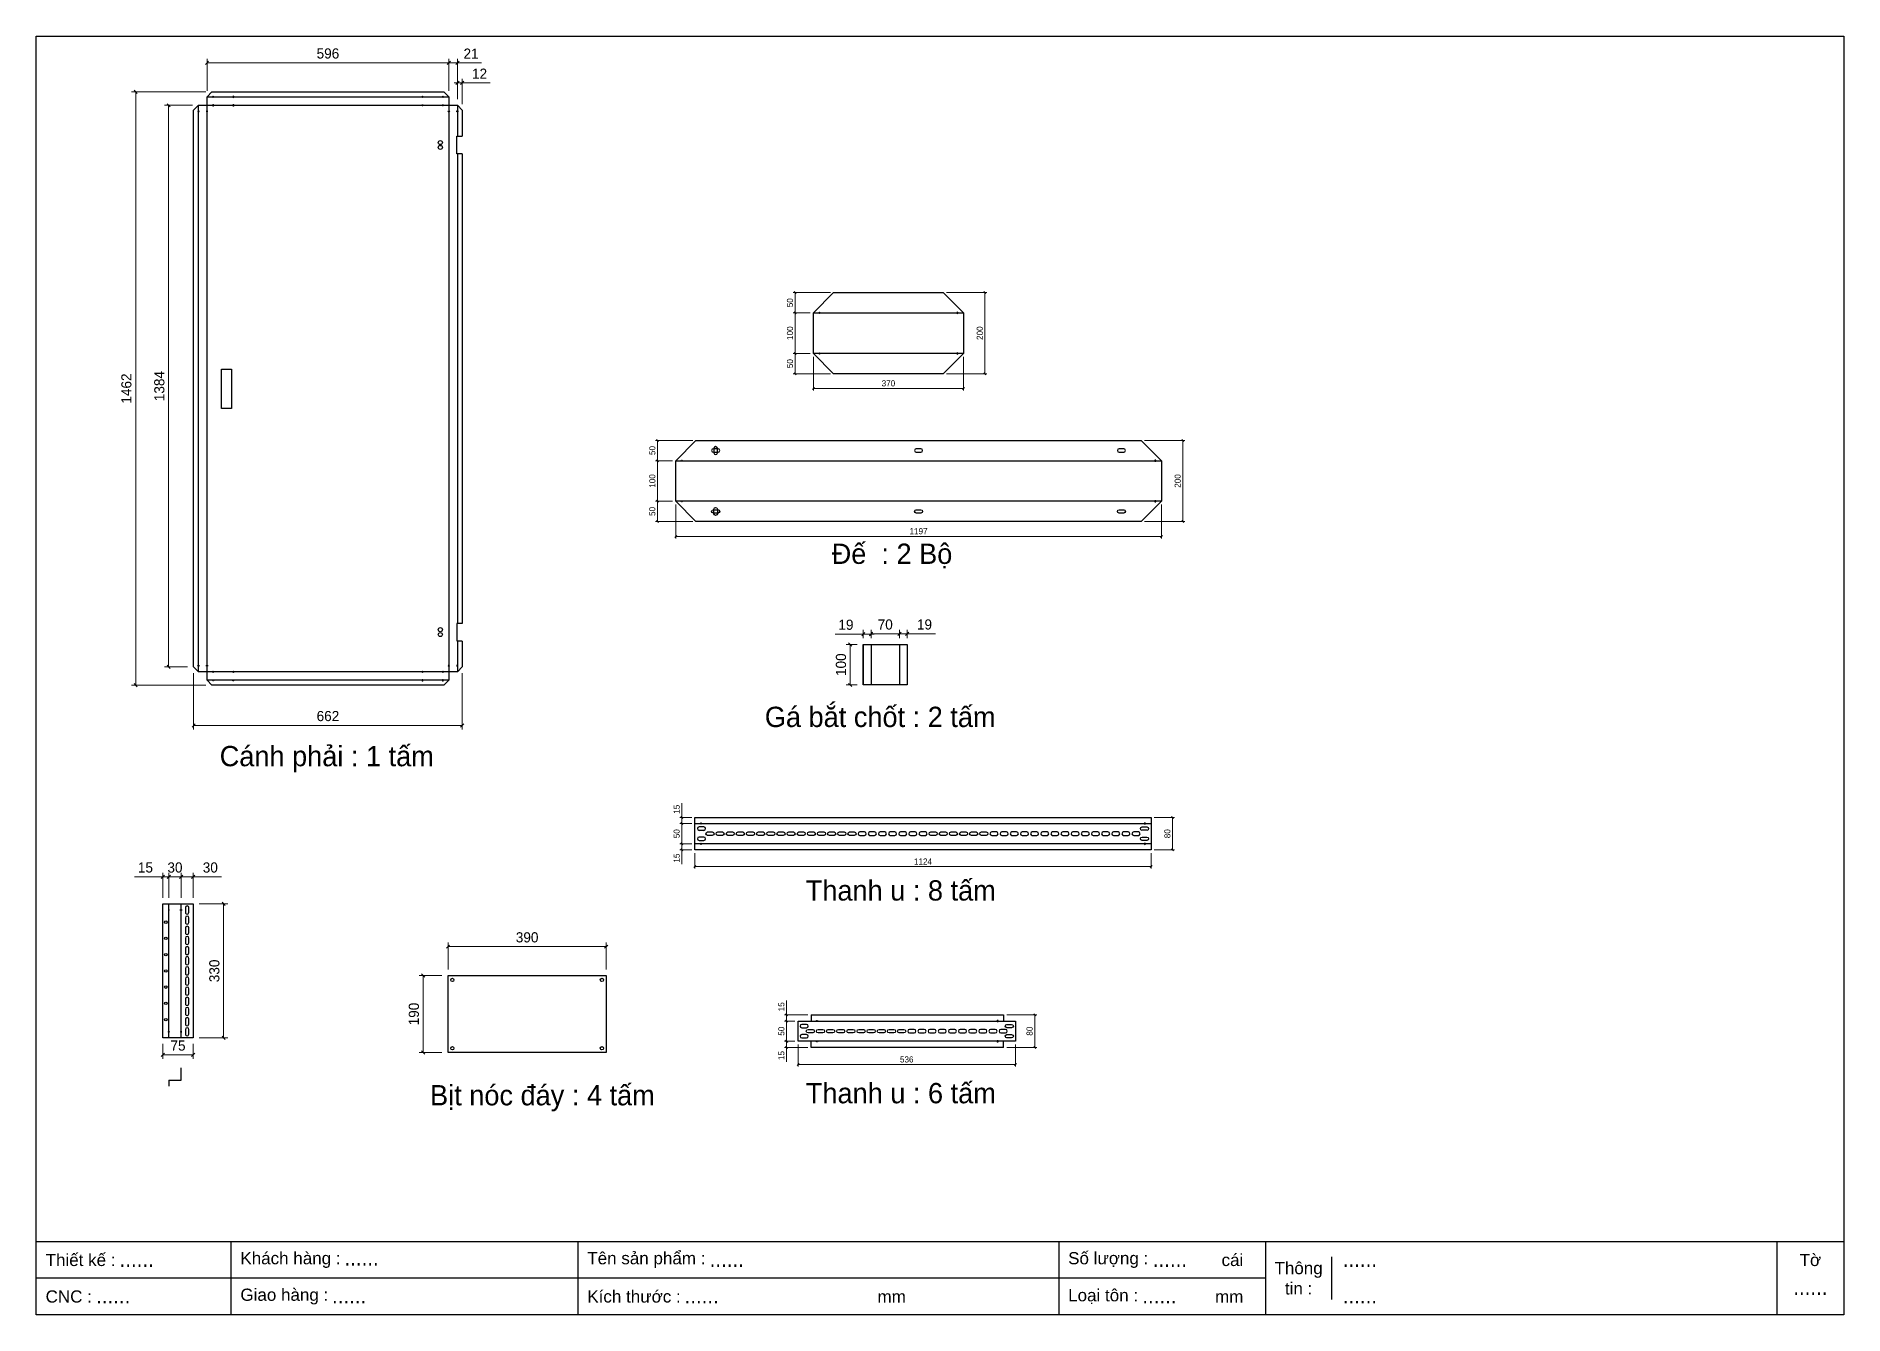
# Model space of a CAD drawing. Header units: millimetres. Extents: x 0 to 4455, y 0 to 3150.
import ezdxf
from ezdxf.enums import TextEntityAlignment as Align

# ---------------------------------------------------------------- set-up
doc = ezdxf.new("R2010")
doc.units = ezdxf.units.MM
doc.layers.add('CNC', color=7, linetype='Continuous')
doc.layers.add('DIM', color=253, linetype='Continuous')
doc.styles.add('Arial', font='arial.ttf')
doc.styles.add('Tahoma (Input Text)', font='tahoma.ttf')
doc.dimstyles.new('Dim-15', dxfattribs={"dimtxt": 15, "dimasz": 5, "dimexe": 5, "dimexo": 8, "dimgap": 5, "dimtad": 1, "dimdec": 0, "dimtxsty": 'Standard', "dimblk": 'OBLIQUE', "dimcen": 10, "dimclrd": 5, "dimclre": 5, "dimclrt": 3, "dimazin": 3, "dimtfac": 1, "dimtdec": 0, "dimtmove": 0, "dimatfit": 3, "dimldrblk": 'OBLIQUE', "dimlwd": 9, "dimlwe": 9})
doc.dimstyles.new('Dim-25', dxfattribs={"dimtxt": 25, "dimasz": 8, "dimexe": 10, "dimexo": 15, "dimgap": 10, "dimtad": 1, "dimdec": 0, "dimtxsty": 'Standard', "dimblk": 'OBLIQUE', "dimcen": 10, "dimclrd": 5, "dimclre": 5, "dimclrt": 3, "dimazin": 3, "dimtfac": 1, "dimtdec": 0, "dimtmove": 0, "dimatfit": 3, "dimldrblk": 'OBLIQUE', "dimlwd": 9, "dimlwe": 9})

msp = doc.modelspace()

# ---------------------------------------------------------------- texts
at = {"color": 2, "char_height": 50, "width": 1216.419, "attachment_point": 5}
for s, insert in [('Đế  : 2 Bộ', (2109.2, 1869.4)), ('Gá bắt chốt : 2 tấm', (2080.1, 1472.7)), ('Cánh phải : 1 tấm', (716.2, 1368.9)), ('Thanh u : 8 tấm', (2130.8, 1045.2)), ('Bịt nóc đáy : 4 tấm', (1247.6, 533.5)), ('Thanh u : 6 tấm', (2131, 545.8))]:
    msp.add_mtext(s, dxfattribs=dict(at, insert=insert))

# ---------------------------------------------------------------- blocks, each defined once
blk = doc.blocks.new('*D1')
at = {"color": 0, "linetype": 'ByBlock', "lineweight": -2}
for p, q in [((1019, 911), (1011, 903)), ((1401, 903), (1409, 911))]:
    blk.add_line(p, q, dxfattribs=at)
at = {"layer": 'Defpoints', "color": 0, "transparency": 16777216}
for p in [(1405, 907), (1015, 835.9), (1405, 835.9)]:
    blk.add_point(p, dxfattribs=at)
at = {"layer": 'DIM', "color": 5, "lineweight": 9, "transparency": 16777216}
for p, q in [((1015, 850.9), (1015, 917)), ((1015, 907), (1405, 907)), ((1405, 850.9), (1405, 917))]:
    blk.add_line(p, q, dxfattribs=at)
at = {"layer": 'DIM', "color": 3, "transparency": 16777216, "insert": (1210, 929.8), "char_height": 25, "attachment_point": 5}
blk.add_mtext('390', dxfattribs=at)
blk = doc.blocks.new('_Oblique')
at = {"color": 0, "linetype": 'ByBlock', "lineweight": -2}
blk.add_line((-0.5, -0.5), (0.5, 0.5), dxfattribs=at)
blk = doc.blocks.new('*D2')
at = {"color": 0, "linetype": 'ByBlock', "lineweight": -2}
for p, q in [((957.8, 832), (949.8, 840)), ((949.8, 650), (957.8, 642))]:
    blk.add_line(p, q, dxfattribs=at)
at = {"layer": 'Defpoints', "color": 0, "transparency": 16777216}
for p in [(1015, 836), (953.8, 646), (1015, 646)]:
    blk.add_point(p, dxfattribs=at)
at = {"layer": 'DIM', "color": 5, "lineweight": 9, "transparency": 16777216}
for p, q in [((1000, 836), (943.8, 836)), ((953.8, 836), (953.8, 646)), ((1000, 646), (943.8, 646))]:
    blk.add_line(p, q, dxfattribs=at)
at = {"layer": 'DIM', "color": 3, "transparency": 16777216, "insert": (931, 741), "char_height": 25, "attachment_point": 5, "rotation": 90}
blk.add_mtext('190', dxfattribs=at)
blk = doc.blocks.new('f3daunguoc')
at = {"layer": 'CNC', "color": 2, "lineweight": -3}
blk.add_circle((0, 0), 1.5, dxfattribs=at)
blk = doc.blocks.new('*D3')
at = {"color": 0, "linetype": 'ByBlock', "lineweight": -2}
for p, q in [((392.1, 1456.1), (384.1, 1448.1)), ((1046.1, 1448.1), (1054.1, 1456.1))]:
    blk.add_line(p, q, dxfattribs=at)
at = {"layer": 'Defpoints', "color": 0, "transparency": 16777216}
for p in [(388.1, 1596.1), (1050.1, 1596.1), (388.1, 1452.1)]:
    blk.add_point(p, dxfattribs=at)
at = {"layer": 'DIM', "color": 5, "lineweight": 9, "transparency": 16777216}
for p, q in [((388.1, 1581.1), (388.1, 1442.1)), ((1050.1, 1581.1), (1050.1, 1442.1)), ((1050.1, 1452.1), (388.1, 1452.1))]:
    blk.add_line(p, q, dxfattribs=at)
at = {"layer": 'DIM', "color": 3, "transparency": 16777216, "insert": (719.1, 1474.9), "char_height": 25, "attachment_point": 5}
blk.add_mtext('662', dxfattribs=at)
blk = doc.blocks.new('*D4')
at = {"color": 0, "linetype": 'ByBlock', "lineweight": -2}
for p, q in [((1034.1, 3031.1), (1042.1, 3039.1)), ((1054.1, 3039.1), (1046.1, 3031.1))]:
    blk.add_line(p, q, dxfattribs=at)
at = {"layer": 'Defpoints', "color": 0, "transparency": 16777216}
for p in [(1050.1, 3035.1), (1038.1, 2979.7), (1050.1, 2967.7)]:
    blk.add_point(p, dxfattribs=at)
at = {"layer": 'DIM', "color": 5, "lineweight": 9, "transparency": 16777216}
for p, q in [((1038.1, 3035.1), (1030.1, 3035.1)), ((1038.1, 2994.7), (1038.1, 3045.1)), ((1038.1, 3035.1), (1050.1, 3035.1)), ((1050.1, 2982.7), (1050.1, 3045.1)), ((1050.1, 3035.1), (1119.3, 3035.1))]:
    blk.add_line(p, q, dxfattribs=at)
at = {"layer": 'DIM', "color": 3, "transparency": 16777216, "insert": (1092.7, 3057.6), "char_height": 25, "attachment_point": 5}
blk.add_mtext('12', dxfattribs=at)
blk = doc.blocks.new('*D5')
at = {"color": 0, "linetype": 'ByBlock', "lineweight": -2}
for p, q in [((425.1, 3088.4), (417.1, 3080.4)), ((1013.1, 3080.4), (1021.1, 3088.4))]:
    blk.add_line(p, q, dxfattribs=at)
at = {"layer": 'Defpoints', "color": 0, "transparency": 16777216}
for p in [(421.1, 3084.4), (421.1, 3000.7), (1017.1, 3000.7)]:
    blk.add_point(p, dxfattribs=at)
at = {"layer": 'DIM', "color": 5, "lineweight": 9, "transparency": 16777216}
for p, q in [((421.1, 3015.7), (421.1, 3094.4)), ((1017.1, 3084.4), (421.1, 3084.4)), ((1017.1, 3015.7), (1017.1, 3094.4))]:
    blk.add_line(p, q, dxfattribs=at)
at = {"layer": 'DIM', "color": 3, "transparency": 16777216, "insert": (719.1, 3107.2), "char_height": 25, "attachment_point": 5}
blk.add_mtext('596', dxfattribs=at)
blk = doc.blocks.new('*D6')
at = {"color": 0, "linetype": 'ByBlock', "lineweight": -2}
for p, q in [((249.3, 3008.7), (241.3, 3016.7)), ((241.3, 1555.1), (249.3, 1547.1))]:
    blk.add_line(p, q, dxfattribs=at)
at = {"layer": 'Defpoints', "color": 0, "transparency": 16777216}
for p in [(433.1, 3012.7), (245.3, 1551.1), (433.1, 1551.1)]:
    blk.add_point(p, dxfattribs=at)
at = {"layer": 'DIM', "color": 5, "lineweight": 9, "transparency": 16777216}
for p, q in [((418.1, 3012.7), (235.3, 3012.7)), ((245.3, 3012.7), (245.3, 1551.1)), ((418.1, 1551.1), (235.3, 1551.1))]:
    blk.add_line(p, q, dxfattribs=at)
at = {"layer": 'DIM', "color": 3, "transparency": 16777216, "insert": (222.5, 2281.9), "char_height": 25, "attachment_point": 5, "rotation": 90}
blk.add_mtext('1462', dxfattribs=at)
blk = doc.blocks.new('*D7')
at = {"color": 0, "linetype": 'ByBlock', "lineweight": -2}
for p, q in [((330.5, 2975.7), (322.5, 2983.7)), ((322.5, 1600.1), (330.5, 1592.1))]:
    blk.add_line(p, q, dxfattribs=at)
at = {"layer": 'Defpoints', "color": 0, "transparency": 16777216}
for p in [(326.5, 2979.7), (400.1, 2979.7), (388.1, 1596.1)]:
    blk.add_point(p, dxfattribs=at)
at = {"layer": 'DIM', "color": 5, "lineweight": 9, "transparency": 16777216}
for p, q in [((385.1, 2979.7), (316.5, 2979.7)), ((326.5, 1596.1), (326.5, 2979.7)), ((373.1, 1596.1), (316.5, 1596.1))]:
    blk.add_line(p, q, dxfattribs=at)
at = {"layer": 'DIM', "color": 3, "transparency": 16777216, "insert": (303.7, 2287.9), "char_height": 25, "attachment_point": 5, "rotation": 90}
blk.add_mtext('1384', dxfattribs=at)
blk = doc.blocks.new('khungtenAsean2')
at = {"color": 7}
for p, q in [((2970, -1980), (0, -1980)), ((320, -1980), (320, -2100)), ((890, -1980), (890, -2100)), ((1680, -1980), (1680, -2100)), ((2020, -1980), (2020, -2100)), ((2860, -1980), (2860, -2100)), ((2128.3, -2005), (2128.3, -2075)), ((2020, -2040), (0, -2040))]:
    blk.add_line(p, q, dxfattribs=at)
blk.add_lwpolyline([(0, 0), (2970, 0), (2970, -2100), (0, -2100)], close=True, dxfattribs=at)
at = {"color": 2, "char_height": 20, "style": 'Arial'}
for s, insert, width, attachment_point in [('  Thiết kế :', (0, -2010), 917.634, 4), ('  Khách hàng :', (320, -2010), 917.634, 4), ('  Tên sản phẩm :', (890, -2010), 917.634, 4), ('  Số lượng :', (1680, -2010), 917.634, 4), ('cái', (1947.6, -2010), 917.634, 4), ('Thông\\Ptin :', (2074.2, -2040), 108.311, 5), ('Tờ', (2915, -2010), 110, 5), ('  CNC :', (0, -2070), 917.634, 4), ('  Giao hàng :', (320, -2070), 917.634, 4), ('  Kích thước :', (890, -2070), 917.634, 4), ('mm', (1382.3, -2070), 917.634, 4), ('  Loại tôn :', (1680, -2070), 917.634, 4), ('mm', (1936.9, -2070), 917.634, 4)]:
    blk.add_mtext(s, dxfattribs=dict(at, insert=insert, width=width, attachment_point=attachment_point))
at = {"color": 1, "style": 'Tahoma (Input Text)', "flags": 8}
for tag, p in [('#01', (137.1, -2021.3)), ('#03', (506.6, -2019.3)), ('#05', (1106.6, -2021.3)), ('#07', (1834.7, -2021.3)), ('#09', (2146.7, -2021.3)), ('#02', (98.5, -2081.3)), ('#04', (486.1, -2081.3)), ('#06', (1065.3, -2081.3)), ('#08', (1817.4, -2081.3)), ('#10', (2146.7, -2081.3))]:
    blk.add_attdef(tag, p, '', height=25, dxfattribs=at)
blk.add_attdef('#11', text='', height=25, dxfattribs=at).set_placement((2915, -2067.3), align=Align.CENTER)
blk = doc.blocks.new('*D8')
at = {"color": 0, "linetype": 'ByBlock', "lineweight": -2}
for p, q in [((1021.1, 3088.4), (1013.1, 3080.4)), ((1034.1, 3080.4), (1042.1, 3088.4))]:
    blk.add_line(p, q, dxfattribs=at)
at = {"layer": 'Defpoints', "color": 0, "ltscale": 3, "transparency": 16777216}
for p in [(1038.1, 3084.4), (1017.1, 3000.7), (1038.1, 2979.7)]:
    blk.add_point(p, dxfattribs=at)
at = {"layer": 'DIM', "color": 5, "lineweight": 9, "ltscale": 3, "transparency": 16777216}
for p, q in [((1017.1, 3015.7), (1017.1, 3094.4)), ((1017.1, 3084.4), (1038.1, 3084.4)), ((1038.1, 2994.7), (1038.1, 3094.4)), ((1038.1, 3084.4), (1097.5, 3084.4))]:
    blk.add_line(p, q, dxfattribs=at)
at = {"layer": 'DIM', "color": 3, "ltscale": 3, "transparency": 16777216, "insert": (1071.8, 3107), "char_height": 25, "attachment_point": 5}
blk.add_mtext('21', dxfattribs=at)
blk = doc.blocks.new('*D9')
at = {"color": 0, "linetype": 'ByBlock', "lineweight": -2}
for p, q in [((466.1, 1008.3), (458.1, 1016.3)), ((458.1, 686.3), (466.1, 678.3))]:
    blk.add_line(p, q, dxfattribs=at)
at = {"layer": 'Defpoints', "color": 0, "transparency": 16777216}
for p in [(387.1, 1012.3), (387.1, 682.3), (462.1, 682.3)]:
    blk.add_point(p, dxfattribs=at)
at = {"layer": 'DIM', "color": 5, "lineweight": 9, "transparency": 16777216}
for p, q in [((402.1, 1012.3), (472.1, 1012.3)), ((462.1, 1012.3), (462.1, 682.3)), ((402.1, 682.3), (472.1, 682.3))]:
    blk.add_line(p, q, dxfattribs=at)
at = {"layer": 'DIM', "color": 3, "transparency": 16777216, "insert": (439.3, 847.3), "char_height": 25, "attachment_point": 5, "rotation": 90}
blk.add_mtext('330', dxfattribs=at)
blk = doc.blocks.new('*D10')
at = {"color": 0, "linetype": 'ByBlock', "lineweight": -2}
for p, q in [((316.1, 644.5), (308.1, 636.5)), ((383.1, 636.5), (391.1, 644.5))]:
    blk.add_line(p, q, dxfattribs=at)
at = {"layer": 'Defpoints', "color": 0, "transparency": 16777216}
for p in [(312.1, 682.3), (387.1, 682.3), (387.1, 640.5)]:
    blk.add_point(p, dxfattribs=at)
at = {"layer": 'DIM', "color": 5, "lineweight": 9, "transparency": 16777216}
for p, q in [((312.1, 667.3), (312.1, 630.5)), ((312.1, 640.5), (387.1, 640.5)), ((387.1, 667.3), (387.1, 630.5))]:
    blk.add_line(p, q, dxfattribs=at)
at = {"layer": 'DIM', "color": 3, "transparency": 16777216, "insert": (349.6, 663.2), "char_height": 25, "attachment_point": 5}
blk.add_mtext('75', dxfattribs=at)
blk = doc.blocks.new('*D11')
at = {"color": 0, "linetype": 'ByBlock', "lineweight": -2}
for p, q in [((331.1, 1083.1), (323.1, 1075.1)), ((353.1, 1075.1), (361.1, 1083.1))]:
    blk.add_line(p, q, dxfattribs=at)
at = {"layer": 'Defpoints', "color": 0, "transparency": 16777216}
for p in [(357.1, 1079.1), (327.1, 1012.3), (357.1, 1012.3)]:
    blk.add_point(p, dxfattribs=at)
at = {"layer": 'DIM', "color": 5, "lineweight": 9, "transparency": 16777216}
for p, q in [((327.1, 1027.3), (327.1, 1089.1)), ((327.1, 1079.1), (357.1, 1079.1)), ((357.1, 1027.3), (357.1, 1089.1))]:
    blk.add_line(p, q, dxfattribs=at)
at = {"layer": 'DIM', "color": 3, "transparency": 16777216, "insert": (342.1, 1101.9), "char_height": 25, "attachment_point": 5}
blk.add_mtext('30', dxfattribs=at)
blk = doc.blocks.new('*D12')
at = {"color": 0, "linetype": 'ByBlock', "lineweight": -2}
for p, q in [((361.1, 1083.1), (353.1, 1075.1)), ((383.1, 1075.1), (391.1, 1083.1))]:
    blk.add_line(p, q, dxfattribs=at)
at = {"layer": 'Defpoints', "color": 0, "transparency": 16777216}
for p in [(387.1, 1079.1), (357.1, 1012.3), (387.1, 1012.3)]:
    blk.add_point(p, dxfattribs=at)
at = {"layer": 'DIM', "color": 5, "lineweight": 9, "transparency": 16777216}
for p, q in [((357.1, 1027.3), (357.1, 1089.1)), ((357.1, 1079.1), (387.1, 1079.1)), ((387.1, 1027.3), (387.1, 1089.1)), ((387.1, 1079.1), (457.1, 1079.1))]:
    blk.add_line(p, q, dxfattribs=at)
at = {"layer": 'DIM', "color": 3, "transparency": 16777216, "insert": (429.2, 1101.9), "char_height": 25, "attachment_point": 5}
blk.add_mtext('30', dxfattribs=at)
blk = doc.blocks.new('*D13')
at = {"color": 0, "linetype": 'ByBlock', "lineweight": -2}
for p, q in [((308.1, 1075.1), (316.1, 1083.1)), ((331.1, 1083.1), (323.1, 1075.1))]:
    blk.add_line(p, q, dxfattribs=at)
at = {"layer": 'Defpoints', "color": 0, "transparency": 16777216}
for p in [(312.1, 1079.1), (312.1, 1012.3), (327.1, 1012.3)]:
    blk.add_point(p, dxfattribs=at)
at = {"layer": 'DIM', "color": 5, "lineweight": 9, "transparency": 16777216}
for p, q in [((312.1, 1079.1), (242.5, 1079.1)), ((312.1, 1027.3), (312.1, 1089.1)), ((327.1, 1079.1), (312.1, 1079.1)), ((327.1, 1027.3), (327.1, 1089.1)), ((327.1, 1079.1), (335.1, 1079.1))]:
    blk.add_line(p, q, dxfattribs=at)
at = {"layer": 'DIM', "color": 3, "transparency": 16777216, "insert": (269.3, 1101.9), "char_height": 25, "attachment_point": 5}
blk.add_mtext('15', dxfattribs=at)
blk = doc.blocks.new('ovan8.5x20')
at = {"layer": 'CNC', "color": 2, "lineweight": -3}
for p, q in [((5.7, 4.2), (-5.8, 4.2)), ((-5.8, -4.2), (5.7, -4.2))]:
    blk.add_line(p, q, dxfattribs=at)
for centre, start, end in [((-5.8, 0), 90, 270), ((5.7, 0), 270, 90)]:
    blk.add_arc(centre, 4.25, start, end, dxfattribs=at)
blk = doc.blocks.new('f2dauxuoi')
at = {"layer": 'CNC', "color": 2, "lineweight": -3}
blk.add_circle((0, 0), 1, dxfattribs=at)
blk = doc.blocks.new('*D14')
at = {"color": 0, "linetype": 'ByBlock', "lineweight": -2}
for p, q in [((1626.1, 1106.7), (1621.1, 1101.7)), ((2745.1, 1101.7), (2750.1, 1106.7))]:
    blk.add_line(p, q, dxfattribs=at)
at = {"layer": 'Defpoints', "color": 0, "transparency": 16777216}
for p in [(1623.6, 1145.3), (2747.6, 1145.3), (1623.6, 1104.2)]:
    blk.add_point(p, dxfattribs=at)
at = {"layer": 'DIM', "color": 5, "lineweight": 9, "transparency": 16777216}
for p, q in [((1623.6, 1137.3), (1623.6, 1099.2)), ((2747.6, 1137.3), (2747.6, 1099.2)), ((2747.6, 1104.2), (1623.6, 1104.2))]:
    blk.add_line(p, q, dxfattribs=at)
at = {"layer": 'DIM', "color": 3, "transparency": 16777216, "insert": (2185.6, 1116.7), "char_height": 15, "attachment_point": 5}
blk.add_mtext('1124', dxfattribs=at)
blk = doc.blocks.new('*D15')
at = {"color": 0, "linetype": 'ByBlock', "lineweight": -2}
for p, q in [((2803, 1222.8), (2798, 1227.8)), ((2798, 1147.8), (2803, 1142.8))]:
    blk.add_line(p, q, dxfattribs=at)
at = {"layer": 'Defpoints', "color": 0, "transparency": 16777216}
for p in [(2747.6, 1225.3), (2747.6, 1145.3), (2800.5, 1145.3)]:
    blk.add_point(p, dxfattribs=at)
at = {"layer": 'DIM', "color": 5, "lineweight": 9, "transparency": 16777216}
for p, q in [((2755.6, 1225.3), (2805.5, 1225.3)), ((2800.5, 1225.3), (2800.5, 1145.3)), ((2755.6, 1145.3), (2805.5, 1145.3))]:
    blk.add_line(p, q, dxfattribs=at)
at = {"layer": 'DIM', "color": 3, "transparency": 16777216, "insert": (2787.9, 1185.3), "char_height": 15, "attachment_point": 5, "rotation": 90}
blk.add_mtext('80', dxfattribs=at)
blk = doc.blocks.new('*D16')
at = {"color": 0, "linetype": 'ByBlock', "lineweight": -2}
for p, q in [((1593.7, 1207.8), (1588.7, 1212.8)), ((1588.7, 1162.8), (1593.7, 1157.8))]:
    blk.add_line(p, q, dxfattribs=at)
at = {"layer": 'Defpoints', "color": 0, "transparency": 16777216}
for p in [(1623.6, 1210.3), (1591.2, 1160.3), (1623.6, 1160.3)]:
    blk.add_point(p, dxfattribs=at)
at = {"layer": 'DIM', "color": 5, "lineweight": 9, "transparency": 16777216}
for p, q in [((1615.6, 1210.3), (1586.2, 1210.3)), ((1591.2, 1210.3), (1591.2, 1160.3)), ((1615.6, 1160.3), (1586.2, 1160.3))]:
    blk.add_line(p, q, dxfattribs=at)
at = {"layer": 'DIM', "color": 3, "transparency": 16777216, "insert": (1578.5, 1185.3), "char_height": 15, "attachment_point": 5, "rotation": 90}
blk.add_mtext('50', dxfattribs=at)
blk = doc.blocks.new('*D17')
at = {"color": 0, "linetype": 'ByBlock', "lineweight": -2}
for p, q in [((1593.7, 1222.8), (1588.7, 1227.8)), ((1588.7, 1212.8), (1593.7, 1207.8))]:
    blk.add_line(p, q, dxfattribs=at)
at = {"layer": 'Defpoints', "color": 0, "transparency": 16777216}
for p in [(1591.2, 1225.3), (1623.6, 1225.3), (1623.6, 1210.3)]:
    blk.add_point(p, dxfattribs=at)
at = {"layer": 'DIM', "color": 5, "lineweight": 9, "transparency": 16777216}
for p, q in [((1591.2, 1225.3), (1591.2, 1260.5)), ((1615.6, 1225.3), (1586.2, 1225.3)), ((1615.6, 1210.3), (1586.2, 1210.3)), ((1591.2, 1210.3), (1591.2, 1225.3))]:
    blk.add_line(p, q, dxfattribs=at)
at = {"layer": 'DIM', "color": 3, "transparency": 16777216, "insert": (1578.5, 1245.4), "char_height": 15, "attachment_point": 5, "rotation": 90}
blk.add_mtext('15', dxfattribs=at)
blk = doc.blocks.new('*D18')
at = {"color": 0, "linetype": 'ByBlock', "lineweight": -2}
for p, q in [((1593.7, 1157.8), (1588.7, 1162.8)), ((1588.7, 1147.8), (1593.7, 1142.8))]:
    blk.add_line(p, q, dxfattribs=at)
at = {"layer": 'Defpoints', "color": 0, "transparency": 16777216}
for p in [(1623.6, 1160.3), (1591.2, 1145.3), (1623.6, 1145.3)]:
    blk.add_point(p, dxfattribs=at)
at = {"layer": 'DIM', "color": 5, "lineweight": 9, "transparency": 16777216}
for p, q in [((1615.6, 1160.3), (1586.2, 1160.3)), ((1591.2, 1160.3), (1591.2, 1145.3)), ((1615.6, 1145.3), (1586.2, 1145.3)), ((1591.2, 1145.3), (1591.2, 1110.1))]:
    blk.add_line(p, q, dxfattribs=at)
at = {"layer": 'DIM', "color": 3, "transparency": 16777216, "insert": (1578.5, 1125.2), "char_height": 15, "attachment_point": 5, "rotation": 90}
blk.add_mtext('15', dxfattribs=at)
blk = doc.blocks.new('*D19')
at = {"color": 0, "linetype": 'ByBlock', "lineweight": -2}
for p, q in [((2123.5, 1673.7), (2131.5, 1681.7)), ((2150.5, 1681.7), (2142.5, 1673.7))]:
    blk.add_line(p, q, dxfattribs=at)
at = {"layer": 'Defpoints', "color": 0, "ltscale": 3, "transparency": 16777216}
for p in [(2127.5, 1651.6), (2146.5, 1677.7), (2146.5, 1651.6)]:
    blk.add_point(p, dxfattribs=at)
at = {"layer": 'DIM', "color": 5, "lineweight": 9, "ltscale": 3, "transparency": 16777216}
for p, q in [((2127.5, 1677.7), (2119.5, 1677.7)), ((2127.5, 1666.6), (2127.5, 1687.7)), ((2127.5, 1677.7), (2146.5, 1677.7)), ((2146.5, 1666.6), (2146.5, 1687.7)), ((2146.5, 1677.7), (2216, 1677.7))]:
    blk.add_line(p, q, dxfattribs=at)
at = {"layer": 'DIM', "color": 3, "ltscale": 3, "transparency": 16777216, "insert": (2189.2, 1700.5), "char_height": 25, "attachment_point": 5}
blk.add_mtext('19', dxfattribs=at)
blk = doc.blocks.new('*D20')
at = {"color": 0, "linetype": 'ByBlock', "lineweight": -2}
for p, q in [((2061.5, 1681.7), (2053.5, 1673.7)), ((2123.5, 1673.7), (2131.5, 1681.7))]:
    blk.add_line(p, q, dxfattribs=at)
at = {"layer": 'Defpoints', "color": 0, "ltscale": 3, "transparency": 16777216}
for p in [(2057.5, 1677.7), (2057.5, 1651.6), (2127.5, 1651.6)]:
    blk.add_point(p, dxfattribs=at)
at = {"layer": 'DIM', "color": 5, "lineweight": 9, "ltscale": 3, "transparency": 16777216}
for p, q in [((2057.5, 1666.6), (2057.5, 1687.7)), ((2127.5, 1677.7), (2057.5, 1677.7)), ((2127.5, 1666.6), (2127.5, 1687.7))]:
    blk.add_line(p, q, dxfattribs=at)
at = {"layer": 'DIM', "color": 3, "ltscale": 3, "transparency": 16777216, "insert": (2092.5, 1700.5), "char_height": 25, "attachment_point": 5}
blk.add_mtext('70', dxfattribs=at)
blk = doc.blocks.new('*D21')
at = {"color": 0, "linetype": 'ByBlock', "lineweight": -2}
for p, q in [((2034.5, 1673.1), (2042.5, 1681.1)), ((2061.5, 1681.1), (2053.5, 1673.1))]:
    blk.add_line(p, q, dxfattribs=at)
at = {"layer": 'Defpoints', "color": 0, "ltscale": 3, "transparency": 16777216}
for p in [(2038.5, 1677.1), (2038.5, 1651.6), (2057.5, 1651.6)]:
    blk.add_point(p, dxfattribs=at)
at = {"layer": 'DIM', "color": 5, "lineweight": 9, "ltscale": 3, "transparency": 16777216}
for p, q in [((2038.5, 1677.1), (1969, 1677.1)), ((2038.5, 1666.6), (2038.5, 1687.1)), ((2057.5, 1677.1), (2038.5, 1677.1)), ((2057.5, 1666.6), (2057.5, 1687.1)), ((2057.5, 1677.1), (2065.5, 1677.1))]:
    blk.add_line(p, q, dxfattribs=at)
at = {"layer": 'DIM', "color": 3, "ltscale": 3, "transparency": 16777216, "insert": (1995.7, 1699.9), "char_height": 25, "attachment_point": 5}
blk.add_mtext('19', dxfattribs=at)
blk = doc.blocks.new('*D22')
at = {"color": 0, "linetype": 'ByBlock', "lineweight": -2}
for p, q in [((2010.3, 1647.6), (2002.3, 1655.6)), ((2002.3, 1555.6), (2010.3, 1547.6))]:
    blk.add_line(p, q, dxfattribs=at)
at = {"layer": 'Defpoints', "color": 0, "ltscale": 3, "transparency": 16777216}
for p in [(2038.5, 1651.6), (2006.3, 1551.6), (2038.5, 1551.6)]:
    blk.add_point(p, dxfattribs=at)
at = {"layer": 'DIM', "color": 5, "lineweight": 9, "ltscale": 3, "transparency": 16777216}
for p, q in [((2023.5, 1651.6), (1996.3, 1651.6)), ((2006.3, 1651.6), (2006.3, 1551.6)), ((2023.5, 1551.6), (1996.3, 1551.6))]:
    blk.add_line(p, q, dxfattribs=at)
at = {"layer": 'DIM', "color": 3, "ltscale": 3, "transparency": 16777216, "insert": (1983.5, 1601.6), "char_height": 25, "attachment_point": 5, "rotation": 90}
blk.add_mtext('100', dxfattribs=at)
blk = doc.blocks.new('*D23')
at = {"color": 0, "linetype": 'ByBlock', "lineweight": -2}
for p, q in [((2340.8, 2515.8), (2335.8, 2520.8)), ((2335.8, 2320.8), (2340.8, 2315.8))]:
    blk.add_line(p, q, dxfattribs=at)
at = {"layer": 'Defpoints', "color": 0, "transparency": 16777216}
for p in [(2235.4, 2518.3), (2235.4, 2318.3), (2338.3, 2318.3)]:
    blk.add_point(p, dxfattribs=at)
at = {"layer": 'DIM', "color": 5, "lineweight": 9, "transparency": 16777216}
for p, q in [((2243.4, 2518.3), (2343.3, 2518.3)), ((2338.3, 2518.3), (2338.3, 2318.3)), ((2243.4, 2318.3), (2343.3, 2318.3))]:
    blk.add_line(p, q, dxfattribs=at)
at = {"layer": 'DIM', "color": 3, "transparency": 16777216, "insert": (2325.6, 2418.3), "char_height": 15, "attachment_point": 5, "rotation": 90}
blk.add_mtext('200', dxfattribs=at)
blk = doc.blocks.new('*D24')
at = {"color": 0, "linetype": 'ByBlock', "lineweight": -2}
for p, q in [((1917.9, 2284.4), (1912.9, 2279.4)), ((2282.9, 2279.4), (2287.9, 2284.4))]:
    blk.add_line(p, q, dxfattribs=at)
at = {"layer": 'Defpoints', "color": 0, "transparency": 16777216}
for p in [(1915.4, 2368.3), (2285.4, 2368.3), (2285.4, 2281.9)]:
    blk.add_point(p, dxfattribs=at)
at = {"layer": 'DIM', "color": 5, "lineweight": 9, "transparency": 16777216}
for p, q in [((1915.4, 2360.3), (1915.4, 2276.9)), ((2285.4, 2360.3), (2285.4, 2276.9)), ((1915.4, 2281.9), (2285.4, 2281.9))]:
    blk.add_line(p, q, dxfattribs=at)
at = {"layer": 'DIM', "color": 3, "transparency": 16777216, "insert": (2100.4, 2294.6), "char_height": 15, "attachment_point": 5}
blk.add_mtext('370', dxfattribs=at)
blk = doc.blocks.new('*D25')
at = {"color": 0, "linetype": 'ByBlock', "lineweight": -2}
for p, q in [((1873, 2465.8), (1868, 2470.8)), ((1868, 2370.8), (1873, 2365.8))]:
    blk.add_line(p, q, dxfattribs=at)
at = {"layer": 'Defpoints', "color": 0, "transparency": 16777216}
for p in [(1915.4, 2468.3), (1870.5, 2368.3), (1915.4, 2368.3)]:
    blk.add_point(p, dxfattribs=at)
at = {"layer": 'DIM', "color": 5, "lineweight": 9, "transparency": 16777216}
for p, q in [((1907.4, 2468.3), (1865.5, 2468.3)), ((1870.5, 2468.3), (1870.5, 2368.3)), ((1907.4, 2368.3), (1865.5, 2368.3))]:
    blk.add_line(p, q, dxfattribs=at)
at = {"layer": 'DIM', "color": 3, "transparency": 16777216, "insert": (1857.8, 2418.3), "char_height": 15, "attachment_point": 5, "rotation": 90}
blk.add_mtext('100', dxfattribs=at)
blk = doc.blocks.new('*D26')
at = {"color": 0, "linetype": 'ByBlock', "lineweight": -2}
for p, q in [((1873, 2515.8), (1868, 2520.8)), ((1868, 2470.8), (1873, 2465.8))]:
    blk.add_line(p, q, dxfattribs=at)
at = {"layer": 'Defpoints', "color": 0, "transparency": 16777216}
for p in [(1870.5, 2518.3), (1965.4, 2518.3), (1915.4, 2468.3)]:
    blk.add_point(p, dxfattribs=at)
at = {"layer": 'DIM', "color": 5, "lineweight": 9, "transparency": 16777216}
for p, q in [((1957.4, 2518.3), (1865.5, 2518.3)), ((1870.5, 2468.3), (1870.5, 2518.3)), ((1907.4, 2468.3), (1865.5, 2468.3))]:
    blk.add_line(p, q, dxfattribs=at)
at = {"layer": 'DIM', "color": 3, "transparency": 16777216, "insert": (1857.8, 2493.3), "char_height": 15, "attachment_point": 5, "rotation": 90}
blk.add_mtext('50', dxfattribs=at)
blk = doc.blocks.new('*D27')
at = {"color": 0, "linetype": 'ByBlock', "lineweight": -2}
for p, q in [((1873, 2365.8), (1868, 2370.8)), ((1868, 2320.8), (1873, 2315.8))]:
    blk.add_line(p, q, dxfattribs=at)
at = {"layer": 'Defpoints', "color": 0, "transparency": 16777216}
for p in [(1915.4, 2368.3), (1870.5, 2318.3), (1965.4, 2318.3)]:
    blk.add_point(p, dxfattribs=at)
at = {"layer": 'DIM', "color": 5, "lineweight": 9, "transparency": 16777216}
for p, q in [((1907.4, 2368.3), (1865.5, 2368.3)), ((1870.5, 2368.3), (1870.5, 2318.3)), ((1957.4, 2318.3), (1865.5, 2318.3))]:
    blk.add_line(p, q, dxfattribs=at)
at = {"layer": 'DIM', "color": 3, "transparency": 16777216, "insert": (1857.8, 2343.3), "char_height": 15, "attachment_point": 5, "rotation": 90}
blk.add_mtext('50', dxfattribs=at)
blk = doc.blocks.new('*D28')
at = {"color": 0, "linetype": 'ByBlock', "lineweight": -2}
for p, q in [((2828.5, 2151.7), (2823.5, 2156.7)), ((2823.5, 1956.7), (2828.5, 1951.7))]:
    blk.add_line(p, q, dxfattribs=at)
at = {"layer": 'Defpoints', "color": 0, "transparency": 16777216}
for p in [(2723.1, 2154.2), (2723.1, 1954.2), (2826, 1954.2)]:
    blk.add_point(p, dxfattribs=at)
at = {"layer": 'DIM', "color": 5, "lineweight": 9, "transparency": 16777216}
for p, q in [((2731.1, 2154.2), (2831, 2154.2)), ((2826, 2154.2), (2826, 1954.2)), ((2731.1, 1954.2), (2831, 1954.2))]:
    blk.add_line(p, q, dxfattribs=at)
at = {"layer": 'DIM', "color": 3, "transparency": 16777216, "insert": (2813.3, 2054.2), "char_height": 15, "attachment_point": 5, "rotation": 90}
blk.add_mtext('200', dxfattribs=at)
blk = doc.blocks.new('*D29')
at = {"color": 0, "linetype": 'ByBlock', "lineweight": -2}
for p, q in [((1578.6, 1920.3), (1573.6, 1915.3)), ((2770.6, 1915.3), (2775.6, 1920.3))]:
    blk.add_line(p, q, dxfattribs=at)
at = {"layer": 'Defpoints', "color": 0, "transparency": 16777216}
for p in [(1576.1, 2004.2), (2773.1, 2004.2), (2773.1, 1917.8)]:
    blk.add_point(p, dxfattribs=at)
at = {"layer": 'DIM', "color": 5, "lineweight": 9, "transparency": 16777216}
for p, q in [((1576.1, 1996.2), (1576.1, 1912.8)), ((2773.1, 1996.2), (2773.1, 1912.8)), ((1576.1, 1917.8), (2773.1, 1917.8))]:
    blk.add_line(p, q, dxfattribs=at)
at = {"layer": 'DIM', "color": 3, "transparency": 16777216, "insert": (2174.6, 1930.4), "char_height": 15, "attachment_point": 5}
blk.add_mtext('1197', dxfattribs=at)
blk = doc.blocks.new('*D30')
at = {"color": 0, "linetype": 'ByBlock', "lineweight": -2}
for p, q in [((1533.7, 2101.7), (1528.7, 2106.7)), ((1528.7, 2006.7), (1533.7, 2001.7))]:
    blk.add_line(p, q, dxfattribs=at)
at = {"layer": 'Defpoints', "color": 0, "transparency": 16777216}
for p in [(1576.1, 2104.2), (1531.2, 2004.2), (1576.1, 2004.2)]:
    blk.add_point(p, dxfattribs=at)
at = {"layer": 'DIM', "color": 5, "lineweight": 9, "transparency": 16777216}
for p, q in [((1568.1, 2104.2), (1526.2, 2104.2)), ((1531.2, 2104.2), (1531.2, 2004.2)), ((1568.1, 2004.2), (1526.2, 2004.2))]:
    blk.add_line(p, q, dxfattribs=at)
at = {"layer": 'DIM', "color": 3, "transparency": 16777216, "insert": (1518.5, 2054.2), "char_height": 15, "attachment_point": 5, "rotation": 90}
blk.add_mtext('100', dxfattribs=at)
blk = doc.blocks.new('*D31')
at = {"color": 0, "linetype": 'ByBlock', "lineweight": -2}
for p, q in [((1533.7, 2151.7), (1528.7, 2156.7)), ((1528.7, 2106.7), (1533.7, 2101.7))]:
    blk.add_line(p, q, dxfattribs=at)
at = {"layer": 'Defpoints', "color": 0, "transparency": 16777216}
for p in [(1531.2, 2154.2), (1626.1, 2154.2), (1576.1, 2104.2)]:
    blk.add_point(p, dxfattribs=at)
at = {"layer": 'DIM', "color": 5, "lineweight": 9, "transparency": 16777216}
for p, q in [((1618.1, 2154.2), (1526.2, 2154.2)), ((1531.2, 2104.2), (1531.2, 2154.2)), ((1568.1, 2104.2), (1526.2, 2104.2))]:
    blk.add_line(p, q, dxfattribs=at)
at = {"layer": 'DIM', "color": 3, "transparency": 16777216, "insert": (1518.5, 2129.2), "char_height": 15, "attachment_point": 5, "rotation": 90}
blk.add_mtext('50', dxfattribs=at)
blk = doc.blocks.new('*D32')
at = {"color": 0, "linetype": 'ByBlock', "lineweight": -2}
for p, q in [((1533.7, 2001.7), (1528.7, 2006.7)), ((1528.7, 1956.7), (1533.7, 1951.7))]:
    blk.add_line(p, q, dxfattribs=at)
at = {"layer": 'Defpoints', "color": 0, "transparency": 16777216}
for p in [(1576.1, 2004.2), (1531.2, 1954.2), (1626.1, 1954.2)]:
    blk.add_point(p, dxfattribs=at)
at = {"layer": 'DIM', "color": 5, "lineweight": 9, "transparency": 16777216}
for p, q in [((1568.1, 2004.2), (1526.2, 2004.2)), ((1531.2, 2004.2), (1531.2, 1954.2)), ((1618.1, 1954.2), (1526.2, 1954.2))]:
    blk.add_line(p, q, dxfattribs=at)
at = {"layer": 'DIM', "color": 3, "transparency": 16777216, "insert": (1518.5, 1979.2), "char_height": 15, "attachment_point": 5, "rotation": 90}
blk.add_mtext('50', dxfattribs=at)
blk = doc.blocks.new('*D33')
at = {"color": 0, "linetype": 'ByBlock', "lineweight": -2}
for p, q in [((1880.1, 618.9), (1875.1, 613.9)), ((2410.9, 613.9), (2415.9, 618.9))]:
    blk.add_line(p, q, dxfattribs=at)
at = {"layer": 'Defpoints', "color": 0, "transparency": 16777216}
for p in [(1877.6, 673.8), (2413.4, 673.8), (2413.4, 616.4)]:
    blk.add_point(p, dxfattribs=at)
at = {"layer": 'DIM', "color": 5, "lineweight": 9, "transparency": 16777216}
for p, q in [((1877.6, 665.8), (1877.6, 611.4)), ((2413.4, 665.8), (2413.4, 611.4)), ((1877.6, 616.4), (2413.4, 616.4))]:
    blk.add_line(p, q, dxfattribs=at)
at = {"layer": 'DIM', "color": 3, "transparency": 16777216, "insert": (2145.5, 629.1), "char_height": 15, "attachment_point": 5}
blk.add_mtext('536', dxfattribs=at)
blk = doc.blocks.new('*D34')
at = {"color": 0, "linetype": 'ByBlock', "lineweight": -2}
for p, q in [((2463.5, 736.3), (2458.5, 741.3)), ((2458.5, 661.3), (2463.5, 656.3))]:
    blk.add_line(p, q, dxfattribs=at)
at = {"layer": 'Defpoints', "color": 0, "transparency": 16777216}
for p in [(2384.4, 738.8), (2461, 738.8), (2384.4, 658.8)]:
    blk.add_point(p, dxfattribs=at)
at = {"layer": 'DIM', "color": 5, "lineweight": 9, "transparency": 16777216}
for p, q in [((2392.4, 738.8), (2466, 738.8)), ((2461, 658.8), (2461, 738.8)), ((2392.4, 658.8), (2466, 658.8))]:
    blk.add_line(p, q, dxfattribs=at)
at = {"layer": 'DIM', "color": 3, "transparency": 16777216, "insert": (2448.3, 698.8), "char_height": 15, "attachment_point": 5, "rotation": 90}
blk.add_mtext('80', dxfattribs=at)
blk = doc.blocks.new('*D35')
at = {"color": 0, "linetype": 'ByBlock', "lineweight": -2}
for p, q in [((1851.8, 721.3), (1846.8, 726.3)), ((1846.8, 676.3), (1851.8, 671.3))]:
    blk.add_line(p, q, dxfattribs=at)
at = {"layer": 'Defpoints', "color": 0, "transparency": 16777216}
for p in [(1877.6, 723.8), (1849.3, 673.8), (1877.6, 673.8)]:
    blk.add_point(p, dxfattribs=at)
at = {"layer": 'DIM', "color": 5, "lineweight": 9, "transparency": 16777216}
for p, q in [((1869.6, 723.8), (1844.3, 723.8)), ((1849.3, 723.8), (1849.3, 673.8)), ((1869.6, 673.8), (1844.3, 673.8))]:
    blk.add_line(p, q, dxfattribs=at)
at = {"layer": 'DIM', "color": 3, "transparency": 16777216, "insert": (1836.6, 698.8), "char_height": 15, "attachment_point": 5, "rotation": 90}
blk.add_mtext('50', dxfattribs=at)
blk = doc.blocks.new('*D36')
at = {"color": 0, "linetype": 'ByBlock', "lineweight": -2}
for p, q in [((1851.8, 671.3), (1846.8, 676.3)), ((1846.8, 661.3), (1851.8, 656.3))]:
    blk.add_line(p, q, dxfattribs=at)
at = {"layer": 'Defpoints', "color": 0, "transparency": 16777216}
for p in [(1877.6, 673.8), (1849.3, 658.8), (1909.6, 658.8)]:
    blk.add_point(p, dxfattribs=at)
at = {"layer": 'DIM', "color": 5, "lineweight": 9, "transparency": 16777216}
for p, q in [((1869.6, 673.8), (1844.3, 673.8)), ((1849.3, 673.8), (1849.3, 658.8)), ((1901.6, 658.8), (1844.3, 658.8)), ((1849.3, 658.8), (1849.3, 623.6))]:
    blk.add_line(p, q, dxfattribs=at)
at = {"layer": 'DIM', "color": 3, "transparency": 16777216, "insert": (1836.6, 638.7), "char_height": 15, "attachment_point": 5, "rotation": 90}
blk.add_mtext('15', dxfattribs=at)
blk = doc.blocks.new('*D37')
at = {"color": 0, "linetype": 'ByBlock', "lineweight": -2}
for p, q in [((1851.8, 736.3), (1846.8, 741.3)), ((1846.8, 726.3), (1851.8, 721.3))]:
    blk.add_line(p, q, dxfattribs=at)
at = {"layer": 'Defpoints', "color": 0, "transparency": 16777216}
for p in [(1849.3, 738.8), (1877.6, 723.8), (1909.6, 738.8)]:
    blk.add_point(p, dxfattribs=at)
at = {"layer": 'DIM', "color": 5, "lineweight": 9, "transparency": 16777216}
for p, q in [((1849.3, 738.8), (1849.3, 774)), ((1901.6, 738.8), (1844.3, 738.8)), ((1869.6, 723.8), (1844.3, 723.8)), ((1849.3, 723.8), (1849.3, 738.8))]:
    blk.add_line(p, q, dxfattribs=at)
at = {"layer": 'DIM', "color": 3, "transparency": 16777216, "insert": (1836.6, 758.9), "char_height": 15, "attachment_point": 5, "rotation": 90}
blk.add_mtext('15', dxfattribs=at)

# ---------------------------------------------------------------- dimensions: what is measured, and where the dimension line sits
at = {"layer": 'DIM'}
for base, p1, p2, picture, middle in [((421.1, 3084.4), (1017.1, 3000.7), (421.1, 3000.7), '*D5', (719.1, 3107.2)), ((1050.1, 3035.1), (1038.1, 2979.7), (1050.1, 2967.7), '*D4', (1092.7, 3057.6)), ((388.1, 1452.1), (1050.1, 1596.1), (388.1, 1596.1), '*D3', (719.1, 1474.9)), ((1405, 907), (1015, 835.9), (1405, 835.9), '*D1', (1210, 929.8))]:
    dim = msp.add_linear_dim(base=base, p1=p1, p2=p2, dimstyle='Dim-25', dxfattribs=at)
    dim.commit()
    dim.dimension.update_dxf_attribs({"geometry": picture, "text_midpoint": middle})
at = {"layer": 'DIM', "ltscale": 3}
for base, p1, p2, picture, middle in [((1038.1, 3084.4), (1017.1, 3000.7), (1038.1, 2979.7), '*D8', (1071.8, 3107)), ((2038.5, 1677.1), (2057.5, 1651.6), (2038.5, 1651.6), '*D21', (1995.7, 1699.9)), ((2057.5, 1677.7), (2127.5, 1651.6), (2057.5, 1651.6), '*D20', (2092.5, 1700.5)), ((2146.5, 1677.7), (2127.5, 1651.6), (2146.5, 1651.6), '*D19', (2189.2, 1700.5))]:
    dim = msp.add_linear_dim(base=base, p1=p1, p2=p2, dimstyle='Dim-25', dxfattribs=at)
    dim.commit()
    dim.dimension.update_dxf_attribs({"geometry": picture, "text_midpoint": middle})
at = {"layer": 'DIM'}
for base, p1, p2, picture, middle in [((245.3, 1551.1), (433.1, 3012.7), (433.1, 1551.1), '*D6', (222.5, 2281.9)), ((326.5, 2979.7), (388.1, 1596.1), (400.1, 2979.7), '*D7', (303.7, 2287.9)), ((953.8, 646), (1015, 836), (1015, 646), '*D2', (931, 741))]:
    dim = msp.add_linear_dim(base=base, p1=p1, p2=p2, angle=90, dimstyle='Dim-25', dxfattribs=at)
    dim.commit()
    dim.dimension.update_dxf_attribs({"geometry": picture, "text_midpoint": middle})
at = {"layer": 'DIM', "color": 7}
for base, p1, p2, picture, middle in [((1870.5, 2518.3), (1915.4, 2468.3), (1965.4, 2518.3), '*D26', (1857.8, 2493.3)), ((2338.3, 2318.3), (2235.4, 2518.3), (2235.4, 2318.3), '*D23', (2325.6, 2418.3)), ((1870.5, 2368.3), (1915.4, 2468.3), (1915.4, 2368.3), '*D25', (1857.8, 2418.3)), ((1870.5, 2318.3), (1915.4, 2368.3), (1965.4, 2318.3), '*D27', (1857.8, 2343.3)), ((1531.2, 2154.2), (1576.1, 2104.2), (1626.1, 2154.2), '*D31', (1518.5, 2129.2)), ((2826, 1954.2), (2723.1, 2154.2), (2723.1, 1954.2), '*D28', (2813.3, 2054.2)), ((1531.2, 2004.2), (1576.1, 2104.2), (1576.1, 2004.2), '*D30', (1518.5, 2054.2)), ((1531.2, 1954.2), (1576.1, 2004.2), (1626.1, 1954.2), '*D32', (1518.5, 1979.2)), ((1591.2, 1225.3), (1623.6, 1210.3), (1623.6, 1225.3), '*D17', (1578.5, 1245.4)), ((1591.2, 1160.3), (1623.6, 1210.3), (1623.6, 1160.3), '*D16', (1578.5, 1185.3)), ((2800.5, 1145.3), (2747.6, 1225.3), (2747.6, 1145.3), '*D15', (2787.9, 1185.3)), ((1591.2, 1145.3), (1623.6, 1160.3), (1623.6, 1145.3), '*D18', (1578.5, 1125.2)), ((1849.3, 738.8), (1877.6, 723.8), (1909.6, 738.8), '*D37', (1836.6, 758.9)), ((1849.3, 673.8), (1877.6, 723.8), (1877.6, 673.8), '*D35', (1836.6, 698.8)), ((2461, 738.8), (2384.4, 658.8), (2384.4, 738.8), '*D34', (2448.3, 698.8)), ((1849.3, 658.8), (1877.6, 673.8), (1909.6, 658.8), '*D36', (1836.6, 638.7))]:
    dim = msp.add_linear_dim(base=base, p1=p1, p2=p2, angle=90, dimstyle='Dim-15', dxfattribs=at)
    dim.commit()
    dim.dimension.update_dxf_attribs({"geometry": picture, "text_midpoint": middle})
for base, p1, p2, dimstyle, picture, middle in [((2285.4, 2281.9), (1915.4, 2368.3), (2285.4, 2368.3), 'Dim-15', '*D24', (2100.4, 2294.6)), ((2773.1, 1917.8), (1576.1, 2004.2), (2773.1, 2004.2), 'Dim-15', '*D29', (2174.6, 1930.4)), ((312.1, 1079.1), (327.1, 1012.3), (312.1, 1012.3), 'Dim-25', '*D13', (269.3, 1101.9)), ((1623.6, 1104.2), (2747.6, 1145.3), (1623.6, 1145.3), 'Dim-15', '*D14', (2185.6, 1116.7)), ((387.1, 640.5), (312.1, 682.3), (387.1, 682.3), 'Dim-25', '*D10', (349.6, 663.2)), ((2413.4, 616.4), (1877.6, 673.8), (2413.4, 673.8), 'Dim-15', '*D33', (2145.5, 629.1))]:
    dim = msp.add_linear_dim(base=base, p1=p1, p2=p2, dimstyle=dimstyle, dxfattribs=at)
    dim.commit()
    dim.dimension.update_dxf_attribs({"geometry": picture, "text_midpoint": middle})
at = {"layer": 'DIM', "ltscale": 3}
dim = msp.add_linear_dim(base=(2006.3, 1551.6), p1=(2038.5, 1651.6), p2=(2038.5, 1551.6), angle=90, dimstyle='Dim-25', dxfattribs=at)
dim.commit()
dim.dimension.update_dxf_attribs({"geometry": '*D22', "text_midpoint": (1983.5, 1601.6)})
at = {"layer": 'DIM', "color": 7}
for base, p1, p2, picture, middle in [((357.1, 1079.1), (327.1, 1012.3), (357.1, 1012.3), '*D11', (342.1, 1079.1)), ((387.1, 1079.1), (357.1, 1012.3), (387.1, 1012.3), '*D12', (429.2, 1079.1))]:
    dim = msp.add_linear_dim(base=base, p1=p1, p2=p2, dimstyle='Dim-25', dxfattribs=at)
    dim.commit()
    dim.dimension.update_dxf_attribs({"geometry": picture, "text_midpoint": middle, "dimtype": 160})
dim = msp.add_linear_dim(base=(462.1, 682.3), p1=(387.1, 1012.3), p2=(387.1, 682.3), angle=90, dimstyle='Dim-25', dxfattribs=at)
dim.commit()
dim.dimension.update_dxf_attribs({"geometry": '*D9', "text_midpoint": (462.1, 847.3), "dimtype": 160})

# ---------------------------------------------------------------- linework, layer by layer
at = {"color": 7}
for p, q in [((1915.4, 2468.3), (1965.4, 2518.3)), ((1965.4, 2518.3), (2235.4, 2518.3)), ((2235.4, 2518.3), (2285.4, 2468.3)), ((1915.4, 2468.3), (2285.4, 2468.3)), ((1915.4, 2368.3), (1915.4, 2468.3)), ((2285.4, 2468.3), (2285.4, 2368.3)), ((2285.4, 2368.3), (1915.4, 2368.3)), ((1915.4, 2368.3), (1965.4, 2318.3)), ((2285.4, 2368.3), (2235.4, 2318.3)), ((2235.4, 2318.3), (1965.4, 2318.3)), ((1576.1, 2104.2), (1626.1, 2154.2)), ((1626.1, 2154.2), (2723.1, 2154.2)), ((2723.1, 2154.2), (2773.1, 2104.2)), ((1576.1, 2104.2), (2773.1, 2104.2)), ((1576.1, 2004.2), (1576.1, 2104.2)), ((2773.1, 2104.2), (2773.1, 2004.2)), ((2773.1, 2004.2), (1576.1, 2004.2)), ((1576.1, 2004.2), (1626.1, 1954.2)), ((2773.1, 2004.2), (2723.1, 1954.2)), ((2723.1, 1954.2), (1626.1, 1954.2)), ((1623.6, 1225.3), (2747.6, 1225.3)), ((1623.6, 1145.3), (1623.6, 1225.3)), ((1623.6, 1210.3), (2747.6, 1210.3)), ((2747.6, 1225.3), (2747.6, 1145.3)), ((2747.6, 1160.3), (1623.6, 1160.3)), ((2747.6, 1145.3), (1623.6, 1145.3)), ((312.1, 1012.3), (387.1, 1012.3)), ((312.1, 682.3), (312.1, 1012.3)), ((327.1, 682.3), (327.1, 1012.3)), ((357.1, 682.3), (357.1, 1012.3)), ((387.1, 1012.3), (387.1, 682.3)), ((1877.6, 723.8), (2413.4, 723.8)), ((1877.6, 673.8), (1877.6, 723.8)), ((1909.6, 738.8), (2384.4, 738.8)), ((1909.6, 738.8), (1909.6, 723.8)), ((2384.4, 738.8), (2384.4, 723.8)), ((2413.4, 723.8), (2413.4, 673.8)), ((387.1, 682.3), (312.1, 682.3)), ((2413.4, 673.8), (1877.6, 673.8)), ((1909.6, 658.8), (1909.6, 673.8)), ((2384.4, 658.8), (2384.4, 673.8)), ((2384.4, 658.8), (1909.6, 658.8)), ((357.1, 578.3), (357.1, 608.3)), ((327.1, 578.3), (357.1, 578.3)), ((327.1, 578.3), (327.1, 563.3))]:
    msp.add_line(p, q, dxfattribs=at)
at = {"ltscale": 3}
for p, q in [((2038.5, 1651.6), (2038.5, 1551.6)), ((2057.5, 1651.6), (2057.5, 1551.6)), ((2127.5, 1651.6), (2127.5, 1551.6)), ((2146.5, 1651.6), (2146.5, 1551.6))]:
    msp.add_line(p, q, dxfattribs=at)
at = {"color": 7}
for points in [[(1050.1, 1659.9), (1050.1, 1596.1), (1038.1, 1584.1), (1017.1, 1584.1), (1017.1, 1563.1), (1005.1, 1551.1), (433.1, 1551.1), (421.1, 1563.1), (421.1, 1584.1), (400.1, 1584.1), (388.1, 1596.1), (388.1, 2967.7), (400.1, 2979.7), (421.1, 2979.7), (421.1, 3000.7), (433.1, 3012.7), (1005.1, 3012.7), (1017.1, 3000.7), (1017.1, 2979.7), (1038.1, 2979.7), (1050.1, 2967.7), (1050.1, 2903.4)], [(421.1, 3000.7), (1017.1, 3000.7)], [(400.1, 1584.1), (400.1, 2979.7)], [(1038.1, 2979.7), (1038.1, 2903.4)], [(1038.1, 2860.4), (1038.1, 1703.4)], [(1050.1, 2860.4), (1050.1, 1703.4)], [(1038.1, 1660.4), (1038.1, 1584.1)], [(1017.1, 1563.1), (421.1, 1563.1)]]:
    msp.add_lwpolyline(points, dxfattribs=at)
for points in [[(421.1, 2979.7), (1017.1, 2979.7), (1017.1, 1584.1), (421.1, 1584.1)], [(1015, 836), (1405, 836), (1405, 646), (1015, 646)]]:
    msp.add_lwpolyline(points, close=True, dxfattribs=at)
at = {"color": 2}
for points in [[(1050.1, 2860.4), (1037.1, 2860.4), (1037.1, 2903.4), (1050.1, 2903.4)], [(1050.1, 1703.4), (1037.1, 1703.4), (1037.1, 1660.4), (1050.1, 1660.4)]]:
    msp.add_lwpolyline(points, dxfattribs=at)
msp.add_lwpolyline([(457.1, 2329.8), (481.1, 2329.8), (481.1, 2232.8), (457.1, 2232.8)], close=True, dxfattribs=at)
at = {"ltscale": 3}
msp.add_lwpolyline([(2038.5, 1651.6), (2146.5, 1651.6), (2146.5, 1551.6), (2038.5, 1551.6)], close=True, dxfattribs=at)
at = {"color": 2}
for centre, radius in [((996.1, 2887.9), 5), ((996.1, 2875.9), 5), ((996.1, 1687.9), 5), ((996.1, 1675.9), 5), ((319.6, 967.3), 3), ((319.6, 927.3), 3), ((319.6, 887.3), 3), ((319.6, 847.3), 3), ((319.6, 807.3), 3), ((319.6, 767.3), 3), ((319.6, 727.3), 3)]:
    msp.add_circle(centre, radius, dxfattribs=at)
at = {"color": 7}
for centre in [(1025.7, 825.2), (1394.2, 825.2), (1025.7, 656.7), (1394.2, 656.7)]:
    msp.add_circle(centre, 4, dxfattribs=at)

# ---------------------------------------------------------------- block references
ref = msp.add_blockref('khungtenAsean2', (0, 3150), dxfattribs=dict(at, xscale=1.5, yscale=1.5, zscale=1.5))
ref.add_attrib('#11', '......', dxfattribs={"color": 1, "height": 37.5, "style": 'Tahoma (Input Text)'}).set_placement((4372.5, 49), align=Align.CENTER)
ref.add_attrib('#09', '......', (3220.1, 118.1), dxfattribs={"color": 1, "height": 37.5, "style": 'Tahoma (Input Text)'})
ref.add_attrib('#10', '......', (3220.1, 28.1), dxfattribs={"color": 1, "height": 37.5, "style": 'Tahoma (Input Text)'})
ref.add_attrib('#08', '......', (2726.2, 28.1), dxfattribs={"color": 1, "height": 37.5, "style": 'Tahoma (Input Text)'})
ref.add_attrib('#07', '......', (2752, 118.1), dxfattribs={"color": 1, "height": 37.5, "style": 'Tahoma (Input Text)'})
ref.add_attrib('#06', '......', (1598, 28.1), dxfattribs={"color": 1, "height": 37.5, "style": 'Tahoma (Input Text)'})
ref.add_attrib('#05', '......', (1659.9, 118.1), dxfattribs={"color": 1, "height": 37.5, "style": 'Tahoma (Input Text)'})
ref.add_attrib('#04', '......', (729.2, 28.1), dxfattribs={"color": 1, "height": 37.5, "style": 'Tahoma (Input Text)'})
ref.add_attrib('#03', '......', (759.9, 121), dxfattribs={"color": 1, "height": 37.5, "style": 'Tahoma (Input Text)'})
ref.add_attrib('#02', '......', (147.7, 28.1), dxfattribs={"color": 1, "height": 37.5, "style": 'Tahoma (Input Text)'})
ref.add_attrib('#01', '......', (205.6, 118.1), dxfattribs={"color": 1, "height": 37.5, "style": 'Tahoma (Input Text)'})
at = {"lineweight": -3, "xscale": -1}
for p, rotation in [((436.1, 3000.7), 180), ((486.1, 3000.7), 180), ((400.1, 2964.7), 180), ((421.1, 2964.7), 180), ((436.1, 2979.7), 180), ((486.1, 2979.7), 180), ((2270.4, 2468.3), 90), ((2270.4, 2368.3), 90), ((2758.1, 2104.2), 90), ((2758.1, 2004.2), 90), ((2732.6, 1210.3), 90), ((2732.6, 1160.3), 90), ((2369.4, 723.8), 90), ((357.1, 697.3), 270), ((2369.4, 673.8), 90)]:
    msp.add_blockref('f3daunguoc', p, dxfattribs=dict(at, rotation=rotation))
at = {"lineweight": -3}
for name, p, rotation in [('f3daunguoc', (952.1, 3000.7), 180), ('f3daunguoc', (1002.1, 3000.7), 180), ('f3daunguoc', (952.1, 2979.7), 180), ('f3daunguoc', (1002.1, 2979.7), 180), ('f3daunguoc', (1017.1, 2964.7), 180), ('f3daunguoc', (1038.1, 2964.7), 180), ('f3daunguoc', (1930.4, 2468.3), 270), ('f3daunguoc', (1930.4, 2368.3), 270), ('f3daunguoc', (1591.1, 2104.2), 270), ('f3daunguoc', (1591.1, 2004.2), 270), ('f3daunguoc', (1638.6, 1210.3), 270), ('f3daunguoc', (1638.6, 1160.3), 270), ('f3daunguoc', (357.1, 997.3), 270), ('f3daunguoc', (1924.6, 723.8), 270), ('f2dauxuoi', (327.1, 697.3), 180), ('f3daunguoc', (1924.6, 673.8), 270)]:
    msp.add_blockref(name, p, dxfattribs=dict(at, rotation=rotation))
for p in [(400.1, 1599.1), (421.1, 1599.1), (436.1, 1584.1), (436.1, 1563.1), (486.1, 1584.1), (486.1, 1563.1)]:
    msp.add_blockref('f3daunguoc', p, dxfattribs=at)
at = {"lineweight": -3, "xscale": -1}
for name, p in [('f3daunguoc', (952.1, 1584.1)), ('f3daunguoc', (952.1, 1563.1)), ('f3daunguoc', (1002.1, 1584.1)), ('f3daunguoc', (1002.1, 1563.1)), ('f3daunguoc', (1017.1, 1599.1)), ('f3daunguoc', (1038.1, 1599.1)), ('f2dauxuoi', (327.1, 997.3))]:
    msp.add_blockref(name, p, dxfattribs=at)
at = {"layer": 'CNC', "lineweight": -3}
for p, rotation in [((1674.6, 2129.2), 90), ((1674.6, 2129.2), 180), ((2174.6, 2129.2), 180), ((2674.6, 2129.2), 180), ((1639.6, 1197.8), 180), ((1639.6, 1172.8), 180), ((2035.6, 1185.3), 180), ((2060.6, 1185.3), 180), ((2085.6, 1185.3), 180), ((2110.6, 1185.3), 180), ((2135.6, 1185.3), 180), ((2160.6, 1185.3), 180), ((2185.6, 1185.3), 180), ((2360.6, 1185.3), 180), ((2385.6, 1185.3), 180), ((2410.6, 1185.3), 180), ((2435.6, 1185.3), 180), ((2460.6, 1185.3), 180), ((2485.6, 1185.3), 180), ((2510.6, 1185.3), 180), ((2535.6, 1185.3), 180), ((2560.6, 1185.3), 180), ((2585.6, 1185.3), 180), ((2610.6, 1185.3), 180), ((2635.6, 1185.3), 180), ((2660.6, 1185.3), 180), ((2685.6, 1185.3), 180), ((2710.6, 1185.3), 180), ((372.1, 997.3), 270), ((372.1, 972.3), 270), ((372.1, 947.3), 270), ((372.1, 922.3), 270), ((372.1, 897.3), 270), ((372.1, 872.3), 270), ((372.1, 847.3), 270), ((372.1, 822.3), 270), ((372.1, 797.3), 270), ((372.1, 772.3), 270), ((372.1, 747.3), 270), ((372.1, 722.3), 270), ((1892.7, 711.3), 180), ((372.1, 697.3), 270), ((1892.7, 686.3), 180), ((2158, 698.8), 180), ((2183, 698.8), 180), ((2208, 698.8), 180), ((2233, 698.8), 180), ((2258, 698.8), 180), ((2283, 698.8), 180), ((2308, 698.8), 180), ((2333, 698.8), 180), ((2358, 698.8), 180), ((2383, 698.8), 180)]:
    msp.add_blockref('ovan8.5x20', p, dxfattribs=dict(at, rotation=rotation))
at = {"layer": 'CNC', "lineweight": -3, "xscale": -1}
for p in [(1674.6, 1979.2), (2174.6, 1979.2), (2674.6, 1979.2)]:
    msp.add_blockref('ovan8.5x20', p, dxfattribs=at)
for p, rotation in [((1674.6, 1979.2), 90), ((1660.6, 1185.3), 180), ((1685.6, 1185.3), 180), ((1710.6, 1185.3), 180), ((1735.6, 1185.3), 180), ((1760.6, 1185.3), 180), ((1785.6, 1185.3), 180), ((1810.6, 1185.3), 180), ((1835.6, 1185.3), 180), ((1860.6, 1185.3), 180), ((1885.6, 1185.3), 180), ((1910.6, 1185.3), 180), ((1935.6, 1185.3), 180), ((1960.6, 1185.3), 180), ((1985.6, 1185.3), 180), ((2010.6, 1185.3), 180), ((2210.6, 1185.3), 180), ((2235.6, 1185.3), 180), ((2260.6, 1185.3), 180), ((2285.6, 1185.3), 180), ((2310.6, 1185.3), 180), ((2335.6, 1185.3), 180), ((2731.6, 1197.8), 180), ((2731.6, 1172.8), 180), ((2398.4, 711.3), 180), ((1908, 698.8), 180), ((1933, 698.8), 180), ((1958, 698.8), 180), ((1983, 698.8), 180), ((2008, 698.8), 180), ((2033, 698.8), 180), ((2058, 698.8), 180), ((2083, 698.8), 180), ((2108, 698.8), 180), ((2133, 698.8), 180), ((2398.4, 686.3), 180)]:
    msp.add_blockref('ovan8.5x20', p, dxfattribs=dict(at, rotation=rotation))

msp.set_redraw_order([(e.dxf.handle, doc.entitydb.next_handle()) for e in msp.query("TEXT MTEXT ATTDEF DIMENSION ARC_DIMENSION")])  # texts and dimensions are drawn at this point

doc.saveas('drawing.dxf')
